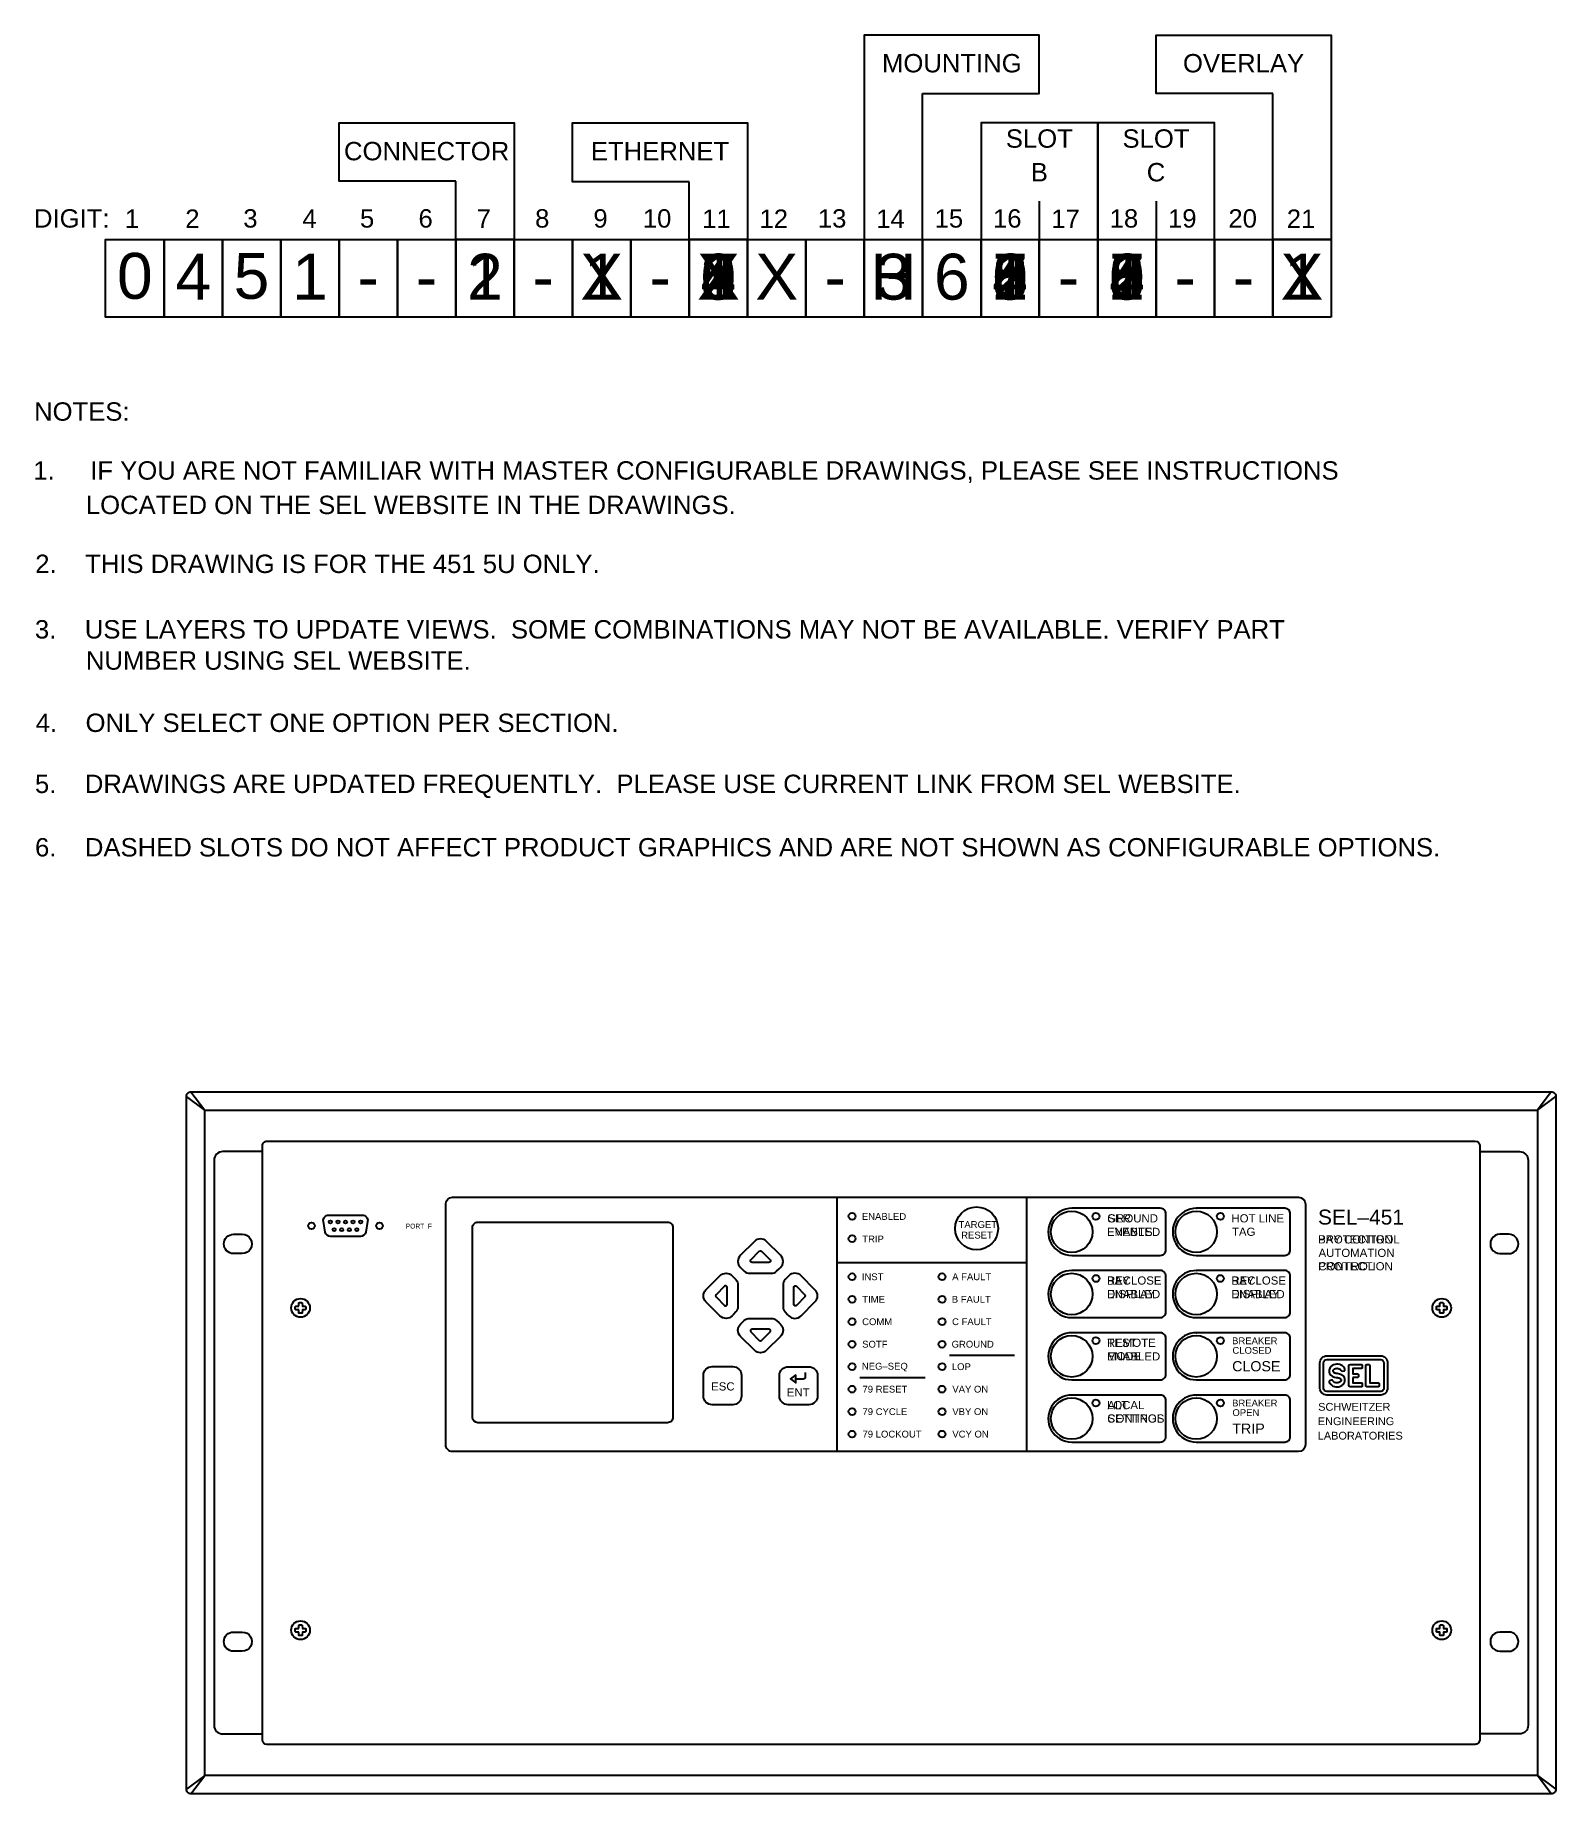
# Model space of a CAD drawing. Extents: x 1 to 47, y 1 to 35.
# Drawn here: x 0.99 to 22.98, y 9.57 to 35 of the extents above; entities that cross this region are included whole.
import ezdxf
from ezdxf.enums import TextEntityAlignment as Align

# ---------------------------------------------------------------- set-up
doc = ezdxf.new("R2010")
doc.units = 0
doc.header["$MEASUREMENT"] = 0
for name, color, linetype in [('1_00______CONNECTOR_TYPE__', 7, 'CONTINUOUS'), ('1_01__1-X__SCREW-TERMINAL_', 7, 'CONTINUOUS'), ('1_02__2-X__CONNECTORIZED_R', 7, 'CONTINUOUS'), ('1_03__1-1__SCREW-TERMINAL_', 7, 'CONTINUOUS'), ('1_04__2-1__CONNECTORIZED_R', 7, 'CONTINUOUS'), ('2_00______ETHERNET_CONNECT', 7, 'CONTINUOUS'), ('2_01__X__NONE', 7, 'CONTINUOUS'), ('2_02__1__PORTS_5A__5B_WITH', 7, 'CONTINUOUS'), ('2_03__3__PORTS_5A__5B_WITH', 7, 'CONTINUOUS'), ('2_04__5__PORTS_5A__5B_WITH', 7, 'CONTINUOUS'), ('2_05__0__PORTS_5C__5D_-_ET', 7, 'CONTINUOUS'), ('2_06__2__PORTS_5C__5D_-_ET', 7, 'CONTINUOUS'), ('2_07__4__PORTS_5C__5D_-_ET', 7, 'CONTINUOUS'), ('3_00______MOUNTING_', 7, 'CONTINUOUS'), ('3_01__H__HORIZONTAL_RACK_M', 7, 'CONTINUOUS'), ('3_02__3__HORIZONTAL_PANEL_', 7, 'CONTINUOUS'), ('4_00______IO_BOARD_POSITIO', 7, 'CONTINUOUS'), ('4_01__0__EMPTY', 7, 'CONTINUOUS'), ('4_02__1___8__INDEPENDENT_I', 7, 'CONTINUOUS'), ('4_03__2___8__OPTOISOLATED_', 7, 'CONTINUOUS'), ('4_04__4___24__OPTOISOLATED', 7, 'CONTINUOUS'), ('4_05__5___8__INDEPENDENT_I', 7, 'CONTINUOUS'), ('4_06__6___8__INDEPENDENT_I', 7, 'CONTINUOUS'), ('4_07__7___8__OPTOISOLATED_', 7, 'CONTINUOUS'), ('4_08__8___8__OPTOISOLATED_', 7, 'CONTINUOUS'), ('5_00______IO_BOARD_POSITIO', 7, 'CONTINUOUS'), ('5_01__0__EMPTY', 7, 'CONTINUOUS'), ('5_02__1___8__INDEPENDENT_I', 7, 'CONTINUOUS'), ('5_03__2___8__OPTOISOLATED_', 7, 'CONTINUOUS'), ('5_04__4___24__OPTOISOLATED', 7, 'CONTINUOUS'), ('5_05__5___8__INDEPENDENT_I', 7, 'CONTINUOUS'), ('5_06__6___8__INDEPENDENT_I', 7, 'CONTINUOUS'), ('5_07__7___8__OPTOISOLATED_', 7, 'CONTINUOUS'), ('5_08__8___8__OPTOISOLATED_', 7, 'CONTINUOUS'), ('6_00______FRONT_OVERLAY_', 7, 'CONTINUOUS'), ('6_01__X__STANDARD', 7, 'CONTINUOUS'), ('6_02__1__BAY_CONTROL', 7, 'CONTINUOUS'), ('7_00______DWG_', 7, 'CONTINUOUS')]:
    doc.layers.add(name, color=color, linetype=linetype)
doc.styles.add('ARIAL', font='arial.ttf')

msp = doc.modelspace()

# ---------------------------------------------------------------- texts
at = {"layer": '1_01__1-X__SCREW-TERMINAL_', "style": 'ARIAL'}
for s, p in [('1', (7.491, 31.176)), ('X', (9.179, 31.176))]:
    msp.add_text(s, height=0.664, dxfattribs=at).set_placement(p, align=Align.CENTER)
at = {"layer": '1_02__2-X__CONNECTORIZED_R', "style": 'ARIAL'}
for s, p in [('2', (7.491, 31.176)), ('X', (9.179, 31.176))]:
    msp.add_text(s, height=0.664, dxfattribs=at).set_placement(p, align=Align.CENTER)
at = {"layer": '1_03__1-1__SCREW-TERMINAL_', "style": 'ARIAL'}
for p in [(7.491, 31.176), (9.179, 31.176)]:
    msp.add_text('1', height=0.664, dxfattribs=at).set_placement(p, align=Align.CENTER)
at = {"layer": '1_04__2-1__CONNECTORIZED_R', "style": 'ARIAL'}
for s, p in [('2', (7.491, 31.176)), ('1', (9.179, 31.176))]:
    msp.add_text(s, height=0.664, dxfattribs=at).set_placement(p, align=Align.CENTER)
at = {"layer": '2_01__X__NONE', "style": 'ARIAL'}
msp.add_text('X', height=0.664, dxfattribs=at).set_placement((10.867, 31.176), align=Align.CENTER)
at = {"layer": '2_02__1__PORTS_5A__5B_WITH', "style": 'ARIAL'}
msp.add_text('1', height=0.664, dxfattribs=at).set_placement((10.867, 31.176), align=Align.CENTER)
at = {"layer": '2_03__3__PORTS_5A__5B_WITH', "style": 'ARIAL'}
msp.add_text('3', height=0.664, dxfattribs=at).set_placement((10.867, 31.176), align=Align.CENTER)
at = {"layer": '2_04__5__PORTS_5A__5B_WITH', "style": 'ARIAL'}
msp.add_text('5', height=0.664, dxfattribs=at).set_placement((10.867, 31.176), align=Align.CENTER)
at = {"layer": '2_05__0__PORTS_5C__5D_-_ET', "style": 'ARIAL'}
msp.add_text('0', height=0.664, dxfattribs=at).set_placement((10.867, 31.176), align=Align.CENTER)
at = {"layer": '2_06__2__PORTS_5C__5D_-_ET', "style": 'ARIAL'}
msp.add_text('2', height=0.664, dxfattribs=at).set_placement((10.867, 31.176), align=Align.CENTER)
at = {"layer": '2_07__4__PORTS_5C__5D_-_ET', "style": 'ARIAL'}
msp.add_text('4', height=0.664, dxfattribs=at).set_placement((10.867, 31.176), align=Align.CENTER)
at = {"layer": '3_01__H__HORIZONTAL_RACK_M', "style": 'ARIAL'}
msp.add_text('H', height=0.664, dxfattribs=at).set_placement((13.398, 31.176), align=Align.CENTER)
at = {"layer": '3_02__3__HORIZONTAL_PANEL_', "style": 'ARIAL'}
msp.add_text('3', height=0.664, dxfattribs=at).set_placement((13.398, 31.176), align=Align.CENTER)
at = {"layer": '4_01__0__EMPTY', "style": 'ARIAL'}
msp.add_text('0', height=0.664, dxfattribs=at).set_placement((15.085, 31.176), align=Align.CENTER)
at = {"layer": '4_02__1___8__INDEPENDENT_I', "style": 'ARIAL'}
msp.add_text('1', height=0.664, dxfattribs=at).set_placement((15.085, 31.176), align=Align.CENTER)
at = {"layer": '4_03__2___8__OPTOISOLATED_', "style": 'ARIAL'}
msp.add_text('2', height=0.664, dxfattribs=at).set_placement((15.085, 31.176), align=Align.CENTER)
at = {"layer": '4_04__4___24__OPTOISOLATED', "style": 'ARIAL'}
msp.add_text('4', height=0.664, dxfattribs=at).set_placement((15.085, 31.176), align=Align.CENTER)
at = {"layer": '4_05__5___8__INDEPENDENT_I', "style": 'ARIAL'}
msp.add_text('5', height=0.664, dxfattribs=at).set_placement((15.085, 31.176), align=Align.CENTER)
at = {"layer": '4_06__6___8__INDEPENDENT_I', "style": 'ARIAL'}
msp.add_text('6', height=0.664, dxfattribs=at).set_placement((15.085, 31.176), align=Align.CENTER)
at = {"layer": '4_07__7___8__OPTOISOLATED_', "style": 'ARIAL'}
msp.add_text('7', height=0.664, dxfattribs=at).set_placement((15.085, 31.176), align=Align.CENTER)
at = {"layer": '4_08__8___8__OPTOISOLATED_', "style": 'ARIAL'}
msp.add_text('8', height=0.664, dxfattribs=at).set_placement((15.085, 31.176), align=Align.CENTER)
at = {"layer": '5_01__0__EMPTY', "style": 'ARIAL'}
msp.add_text('0', height=0.664, dxfattribs=at).set_placement((16.773, 31.176), align=Align.CENTER)
at = {"layer": '5_02__1___8__INDEPENDENT_I', "style": 'ARIAL'}
msp.add_text('1', height=0.664, dxfattribs=at).set_placement((16.773, 31.176), align=Align.CENTER)
at = {"layer": '5_03__2___8__OPTOISOLATED_', "style": 'ARIAL'}
msp.add_text('2', height=0.664, dxfattribs=at).set_placement((16.773, 31.176), align=Align.CENTER)
at = {"layer": '5_04__4___24__OPTOISOLATED', "style": 'ARIAL'}
msp.add_text('4', height=0.664, dxfattribs=at).set_placement((16.773, 31.176), align=Align.CENTER)
at = {"layer": '5_05__5___8__INDEPENDENT_I', "style": 'ARIAL'}
msp.add_text('5', height=0.664, dxfattribs=at).set_placement((16.773, 31.176), align=Align.CENTER)
at = {"layer": '5_06__6___8__INDEPENDENT_I', "style": 'ARIAL'}
msp.add_text('6', height=0.664, dxfattribs=at).set_placement((16.773, 31.176), align=Align.CENTER)
at = {"layer": '5_07__7___8__OPTOISOLATED_', "style": 'ARIAL'}
msp.add_text('7', height=0.664, dxfattribs=at).set_placement((16.773, 31.176), align=Align.CENTER)
at = {"layer": '5_08__8___8__OPTOISOLATED_', "style": 'ARIAL'}
msp.add_text('8', height=0.664, dxfattribs=at).set_placement((16.773, 31.176), align=Align.CENTER)
at = {"layer": '6_01__X__STANDARD', "style": 'ARIAL'}
msp.add_text('X', height=0.664, dxfattribs=at).set_placement((19.304, 31.176), align=Align.CENTER)
for s, p in [('GROUND', (16.49, 17.835)), ('ENABLED', (16.485, 17.639)), ('PROTECTION', (19.537, 17.531)), ('AUTOMATION', (19.544, 17.336)), ('RECLOSE', (16.485, 16.936)), ('BAY', (18.285, 16.934)), ('CONTROL', (19.542, 17.142)), ('ENABLED', (16.485, 16.739)), ('DISPLAY', (18.285, 16.741)), ('REMOTE', (16.485, 16.036)), ('ENABLED', (16.485, 15.839)), ('ALT', (16.492, 15.134)), ('SETTINGS', (16.491, 14.941))]:
    msp.add_text(s, height=0.118, dxfattribs=at).set_placement(p)
at = {"layer": '6_02__1__BAY_CONTROL', "style": 'ARIAL'}
msp.add_text('1', height=0.664, dxfattribs=at).set_placement((19.304, 31.176), align=Align.CENTER)
for s, p in [('SER', (16.491, 17.835)), ('EVENTS', (16.485, 17.641)), ('BAY CONTROL', (19.537, 17.531)), ('BAY', (16.485, 16.934)), ('RECLOSE', (18.285, 16.936)), ('PROTECTION', (19.537, 17.142)), ('DISPLAY', (16.485, 16.741)), ('ENABLED', (18.285, 16.739)), ('TEST', (16.492, 16.036)), ('MODE', (16.485, 15.841)), ('LOCAL', (16.485, 15.135)), ('CONTROL', (16.49, 14.941))]:
    msp.add_text(s, height=0.118, dxfattribs=at).set_placement(p)
at = {"layer": '7_00______DWG_', "style": 'ARIAL'}
for s, height, p in [('MOUNTING', 0.2655, (14.242, 34.462)), ('OVERLAY', 0.2655, (18.46, 34.462)), ('SLOT', 0.2655, (15.507, 33.373)), ('SLOT', 0.2655, (17.194, 33.373)), ('CONNECTOR', 0.2655, (6.648, 33.191)), ('ETHERNET', 0.2655, (10.023, 33.191)), ('B', 0.266, (15.507, 32.886)), ('C', 0.266, (17.194, 32.886)), ('0', 0.664, (2.429, 31.188)), ('4', 0.664, (3.273, 31.176)), ('5', 0.664, (4.116, 31.188)), ('1', 0.664, (4.96, 31.176)), ('X', 0.664, (11.71, 31.176)), ('6', 0.664, (14.242, 31.176)), ('-', 0.664, (5.804, 31.176)), ('-', 0.664, (6.648, 31.176)), ('-', 0.664, (8.335, 31.176)), ('-', 0.664, (10.023, 31.176)), ('-', 0.664, (12.554, 31.176)), ('-', 0.664, (15.929, 31.176)), ('-', 0.664, (17.617, 31.176)), ('-', 0.664, (18.46, 31.176))]:
    msp.add_text(s, height=height, dxfattribs=at).set_placement(p, align=Align.CENTER)
for s, height, p in [('DIGIT:', 0.2655, (0.971, 32.218)), ('1', 0.266, (2.284, 32.214)), ('2', 0.266, (3.158, 32.214)), ('3', 0.266, (3.997, 32.218)), ('4', 0.266, (4.851, 32.214)), ('5', 0.266, (5.684, 32.218)), ('6', 0.266, (6.53, 32.218)), ('7', 0.266, (7.37, 32.214)), ('8', 0.266, (8.216, 32.218)), ('9', 0.266, (9.059, 32.218)), ('10', 0.2655, (9.774, 32.218)), ('11', 0.2655, (10.632, 32.214)), ('12', 0.2655, (11.461, 32.214)), ('13', 0.2655, (12.305, 32.218)), ('14', 0.2655, (13.149, 32.214)), ('15', 0.2655, (13.993, 32.218)), ('16', 0.2655, (14.837, 32.218)), ('17', 0.2655, (15.68, 32.214)), ('18', 0.2655, (16.524, 32.218)), ('19', 0.2655, (17.368, 32.218)), ('20', 0.2655, (18.241, 32.218)), ('21', 0.2655, (19.085, 32.214)), ('NOTES:', 0.2655, (0.972, 29.426)), ('1.     IF YOU ARE NOT FAMILIAR WITH MASTER CONFIGURABLE DRAWINGS, PLEASE SEE INSTRUCTIONS', 0.2655, (0.96, 28.574)), ('       LOCATED ON THE SEL WEBSITE IN THE DRAWINGS.', 0.2655, (1, 28.076)), ('2.    THIS DRAWING IS FOR THE 451 5U ONLY.', 0.2655, (0.989, 27.224)), ('3.    USE LAYERS TO UPDATE VIEWS.  SOME COMBINATIONS MAY NOT BE AVAILABLE. VERIFY PART', 0.2655, (0.984, 26.277)), ('       NUMBER USING SEL WEBSITE.', 0.2655, (1, 25.826)), ('4.    ONLY SELECT ONE OPTION PER SECTION.', 0.2655, (0.995, 24.926)), ('5.    DRAWINGS ARE UPDATED FREQUENTLY.  PLEASE USE CURRENT LINK FROM SEL WEBSITE.', 0.2655, (0.985, 24.043)), ('6.    DASHED SLOTS DO NOT AFFECT PRODUCT GRAPHICS AND ARE NOT SHOWN AS CONFIGURABLE OPTIONS.', 0.2655, (0.986, 23.126)), ('PORT  F', 0.0688, (6.346, 17.747)), ('ENABLED', 0.0983, (12.941, 17.872)), ('TARGET', 0.0983, (14.339, 17.755)), ('HOT LINE', 0.118, (18.285, 17.835)), ('SEL–451', 0.2163, (19.536, 17.804)), ('TRIP', 0.0983, (12.947, 17.547)), ('RESET', 0.0983, (14.377, 17.602)), ('TAG', 0.118, (18.292, 17.641)), ('INST', 0.0983, (12.94, 17)), ('A FAULT', 0.0983, (14.247, 17)), ('TIME', 0.0983, (12.947, 16.675)), ('B FAULT', 0.0983, (14.241, 16.675)), ('COMM', 0.0983, (12.945, 16.35)), ('C FAULT', 0.0983, (14.245, 16.35)), ('SOTF', 0.0983, (12.946, 16.025)), ('GROUND', 0.0983, (14.239, 16.025)), ('BREAKER', 0.0983, (18.294, 16.074)), ('CLOSED', 0.0983, (18.299, 15.936)), ('NEG–SEQ', 0.0983, (12.941, 15.707)), ('LOP', 0.0983, (14.242, 15.7)), ('CLOSE', 0.1475, (18.295, 15.682)), ('ESC', 0.118, (10.762, 15.405)), ('ENT', 0.118, (11.856, 15.319)), ('79 RESET', 0.0983, (12.95, 15.375)), ('VAY ON', 0.0983, (14.249, 15.375)), ('BREAKER', 0.0983, (18.294, 15.174)), ('79 CYCLE', 0.0983, (12.95, 15.05)), ('VBY ON', 0.0983, (14.249, 15.05)), ('OPEN', 0.0983, (18.299, 15.036)), ('ENGINEERING', 0.11308, (19.533, 14.904)), ('SCHWEITZER', 0.1131, (19.539, 15.112)), ('79 LOCKOUT', 0.0983, (12.95, 14.725)), ('VCY ON', 0.0983, (14.249, 14.725)), ('TRIP', 0.1475, (18.297, 14.78)), ('LABORATORIES', 0.11308, (19.533, 14.695))]:
    msp.add_text(s, height=height, dxfattribs=at).set_placement(p)

# ---------------------------------------------------------------- linework, layer by layer
at = {"layer": '1_00______CONNECTOR_TYPE__'}
msp.add_lwpolyline([(2.851, 30.922), (2.007, 30.922), (2.007, 32.047), (2.851, 32.047), (2.851, 30.922)], dxfattribs=at)
at = {"layer": '2_00______ETHERNET_CONNECT'}
msp.add_lwpolyline([(2.851, 30.922), (2.007, 30.922), (2.007, 32.047), (2.851, 32.047), (2.851, 30.922)], dxfattribs=at)
at = {"layer": '3_00______MOUNTING_'}
msp.add_lwpolyline([(2.851, 30.922), (2.007, 30.922), (2.007, 32.047), (2.851, 32.047), (2.851, 30.922)], dxfattribs=at)
at = {"layer": '3_01__H__HORIZONTAL_RACK_M'}
for points in [[(4.275, 18.859), (3.7, 18.859, 0.414214), (3.575, 18.734), (3.575, 10.564, 0.414213), (3.7, 10.439), (4.275, 10.439)], [(21.875, 18.859), (22.45, 18.859, -0.414214), (22.575, 18.734), (22.575, 10.564, -0.414213), (22.45, 10.439), (21.875, 10.439)]]:
    msp.add_lwpolyline(points, format="xyb", dxfattribs=at)
for points in [[(4.339, 19.009), (21.811, 19.009, -0.414211), (21.875, 18.945), (21.875, 10.352, -0.414215), (21.811, 10.289), (4.339, 10.289, -0.414212), (4.275, 10.352), (4.275, 18.945, -0.414216)], [(3.855, 17.663), (3.983, 17.663, -1.000001), (3.983, 17.385), (3.855, 17.385, -1)], [(22.295, 17.663), (22.167, 17.663, 1.000001), (22.167, 17.385), (22.295, 17.385, 1)], [(3.855, 11.913), (3.983, 11.913, -1.000001), (3.983, 11.635), (3.855, 11.635, -1)], [(22.295, 11.913), (22.167, 11.913, 1.000001), (22.167, 11.635), (22.295, 11.635, 1)]]:
    msp.add_lwpolyline(points, format="xyb", close=True, dxfattribs=at)
at = {"layer": '3_02__3__HORIZONTAL_PANEL_'}
for points in [[(3.241, 19.724), (3.441, 19.457), (3.175, 19.657)], [(22.909, 19.724), (22.709, 19.457), (22.975, 19.657)], [(3.241, 9.574), (3.441, 9.84), (3.175, 9.64)], [(22.909, 9.574), (22.709, 9.84), (22.975, 9.64)]]:
    msp.add_lwpolyline(points, dxfattribs=at)
msp.add_lwpolyline([(3.241, 19.724), (22.909, 19.724, -0.414214), (22.975, 19.657), (22.975, 9.64, -0.414214), (22.909, 9.574), (3.241, 9.574, -0.414214), (3.175, 9.64), (3.175, 19.657, -0.414214)], format="xyb", close=True, dxfattribs=at)
msp.add_lwpolyline([(3.441, 19.457), (22.709, 19.457), (22.709, 9.84), (3.441, 9.84)], close=True, dxfattribs=at)
at = {"layer": '4_00______IO_BOARD_POSITIO'}
msp.add_lwpolyline([(2.851, 30.922), (2.007, 30.922), (2.007, 32.047), (2.851, 32.047), (2.851, 30.922)], dxfattribs=at)
at = {"layer": '5_00______IO_BOARD_POSITIO'}
msp.add_lwpolyline([(2.851, 30.922), (2.007, 30.922), (2.007, 32.047), (2.851, 32.047), (2.851, 30.922)], dxfattribs=at)
at = {"layer": '6_00______FRONT_OVERLAY_'}
msp.add_lwpolyline([(2.851, 30.922), (2.007, 30.922), (2.007, 32.047), (2.851, 32.047), (2.851, 30.922)], dxfattribs=at)
at = {"layer": '7_00______DWG_'}
for points in [[(13.82, 34.156), (15.507, 34.156), (15.507, 35), (12.976, 35), (12.976, 32.047), (13.82, 32.047), (13.82, 34.156)], [(18.882, 34.156), (17.195, 34.156), (17.195, 35), (19.726, 35), (19.726, 32.047), (18.882, 32.047), (18.882, 34.156)], [(7.07, 32.891), (5.382, 32.891), (5.382, 33.734), (7.913, 33.734), (7.913, 32.047), (7.07, 32.047), (7.07, 32.891)], [(10.445, 32.881), (8.757, 32.881), (8.757, 33.734), (11.289, 33.734), (11.289, 32.047), (10.445, 32.047), (10.445, 32.881)], [(16.351, 32.047), (16.351, 33.734), (14.664, 33.734), (14.664, 32.047), (16.351, 32.047)], [(18.039, 32.047), (18.039, 33.734), (16.351, 33.734), (16.351, 32.047), (18.038, 32.047)], [(15.507, 32.602), (15.507, 32.047)], [(17.194, 32.602), (17.194, 32.047)], [(2.851, 30.922), (2.007, 30.922), (2.007, 32.047), (2.851, 32.047), (2.851, 30.922)], [(3.695, 30.922), (2.851, 30.922), (2.851, 32.047), (3.695, 32.047), (3.695, 30.922)], [(4.538, 30.922), (3.695, 30.922), (3.695, 32.047), (4.538, 32.047), (4.538, 30.922)], [(5.382, 30.922), (4.538, 30.922), (4.538, 32.047), (5.382, 32.047), (5.382, 30.922)], [(6.226, 30.922), (5.382, 30.922), (5.382, 32.047), (6.226, 32.047), (6.226, 30.922)], [(7.07, 30.922), (6.226, 30.922), (6.226, 32.047), (7.07, 32.047), (7.07, 30.922)], [(7.913, 30.922), (7.07, 30.922), (7.07, 32.047), (7.913, 32.047), (7.913, 30.922)], [(8.757, 30.922), (7.913, 30.922), (7.913, 32.047), (8.757, 32.047), (8.757, 30.922)], [(9.601, 30.922), (8.757, 30.922), (8.757, 32.047), (9.601, 32.047), (9.601, 30.922)], [(10.445, 30.922), (9.601, 30.922), (9.601, 32.047), (10.445, 32.047), (10.445, 30.922)], [(11.289, 30.922), (10.445, 30.922), (10.445, 32.047), (11.289, 32.047), (11.289, 30.922)], [(12.132, 30.922), (11.289, 30.922), (11.289, 32.047), (12.132, 32.047), (12.132, 30.922)], [(12.976, 30.922), (12.132, 30.922), (12.132, 32.047), (12.976, 32.047), (12.976, 30.922)], [(13.82, 30.922), (12.976, 30.922), (12.976, 32.047), (13.82, 32.047), (13.82, 30.922)], [(14.664, 30.922), (13.82, 30.922), (13.82, 32.047), (14.664, 32.047), (14.664, 30.922)], [(15.507, 30.922), (14.664, 30.922), (14.664, 32.047), (15.507, 32.047), (15.507, 30.922)], [(16.351, 30.922), (15.507, 30.922), (15.507, 32.047), (16.351, 32.047), (16.351, 30.922)], [(17.195, 30.922), (16.351, 30.922), (16.351, 32.047), (17.195, 32.047), (17.195, 30.922)], [(18.038, 30.922), (17.195, 30.922), (17.195, 32.047), (18.038, 32.047), (18.038, 30.922)], [(18.882, 30.922), (18.038, 30.922), (18.038, 32.047), (18.882, 32.047), (18.882, 30.922)], [(19.726, 30.922), (18.882, 30.922), (18.882, 32.047), (19.726, 32.047), (19.726, 30.922)], [(12.58, 18.197), (12.58, 14.522)], [(15.32, 18.197), (15.32, 14.522)], [(12.58, 17.254), (15.32, 17.254)], [(15.149, 15.911), (14.209, 15.911)], [(13.854, 15.586), (12.914, 15.586)]]:
    msp.add_lwpolyline(points, dxfattribs=at)
for points in [[(6.924, 14.622), (6.924, 18.099, -0.414193), (7.024, 18.199), (19.254, 18.199, -0.414295), (19.354, 18.099), (19.354, 14.622, -0.414137), (19.254, 14.522), (7.024, 14.522, -0.414229)], [(5.233, 17.941), (5.717, 17.941, -0.46318), (5.795, 17.849), (5.768, 17.696, -0.363045), (5.69, 17.63), (5.26, 17.63, -0.360245), (5.182, 17.695), (5.155, 17.849, -0.463312)], [(7.31, 15.019), (7.31, 17.759, -0.414219), (7.39, 17.839), (10.13, 17.839, -0.414264), (10.21, 17.759), (10.21, 15.019, -0.41431), (10.13, 14.939), (7.39, 14.939, -0.414061)], [(15.979, 18.039, 1.005574), (15.975, 17.359), (17.256, 17.359, 0.414214), (17.336, 17.439), (17.336, 17.959, 0.414214), (17.256, 18.039), (15.975, 18.039)], [(17.779, 18.039, 1.005574), (17.775, 17.359), (19.056, 17.359, 0.414214), (19.136, 17.439), (19.136, 17.959, 0.414214), (19.056, 18.039), (17.775, 18.039)], [(11.631, 17.101, 0.176539), (11.709, 17.128), (11.746, 17.164), (11.765, 17.183, 0.414214), (11.765, 17.36), (11.563, 17.561, 0.414214), (11.387, 17.561), (11.185, 17.36, 0.414214), (11.185, 17.183), (11.204, 17.164), (11.241, 17.128, 0.176539), (11.319, 17.101)], [(11.492, 17.417), (11.613, 17.295, -0.66386), (11.596, 17.255), (11.354, 17.255, -0.66386), (11.337, 17.295), (11.458, 17.417, -0.408376)], [(11.147, 16.618, -0.176539), (11.12, 16.54), (11.085, 16.503), (11.066, 16.484, -0.414214), (10.889, 16.484), (10.687, 16.685, -0.414214), (10.687, 16.862), (10.889, 17.064, -0.414214), (11.066, 17.064), (11.085, 17.045), (11.12, 17.008, -0.176539), (11.147, 16.929)], [(11.803, 16.618, 0.176539), (11.83, 16.54), (11.865, 16.503), (11.884, 16.484, 0.414214), (12.061, 16.484), (12.263, 16.685, 0.414214), (12.263, 16.862), (12.061, 17.064, 0.414214), (11.884, 17.064), (11.865, 17.045), (11.83, 17.008, 0.176539), (11.803, 16.929)], [(15.979, 17.139, 1.005574), (15.975, 16.459), (17.256, 16.459, 0.414214), (17.336, 16.539), (17.336, 17.059, 0.414214), (17.256, 17.139), (15.975, 17.139)], [(17.779, 17.139, 1.005574), (17.775, 16.459), (19.056, 16.459, 0.414214), (19.136, 16.539), (19.136, 17.059, 0.414214), (19.056, 17.139), (17.775, 17.139)], [(10.832, 16.757), (10.953, 16.635, 0.66386), (10.994, 16.652), (10.994, 16.895, 0.66386), (10.953, 16.912), (10.832, 16.79, 0.408376)], [(12.118, 16.757), (11.997, 16.635, -0.66386), (11.956, 16.652), (11.956, 16.895, -0.66386), (11.997, 16.912), (12.118, 16.79, -0.408376)], [(11.631, 16.446, -0.176539), (11.709, 16.419), (11.746, 16.383), (11.765, 16.364, -0.414214), (11.765, 16.187), (11.563, 15.986, -0.414214), (11.387, 15.986), (11.185, 16.187, -0.414214), (11.185, 16.364), (11.204, 16.383), (11.241, 16.419, -0.176539), (11.319, 16.446)], [(11.492, 16.13), (11.613, 16.252, 0.66386), (11.596, 16.293), (11.354, 16.293, 0.66386), (11.337, 16.252), (11.458, 16.13, 0.408376)], [(15.979, 16.239, 1.005574), (15.975, 15.559), (17.256, 15.559, 0.414214), (17.336, 15.639), (17.336, 16.159, 0.414214), (17.256, 16.239), (15.975, 16.239)], [(17.779, 16.239, 1.005574), (17.775, 15.559), (19.056, 15.559, 0.414214), (19.136, 15.639), (19.136, 16.159, 0.414214), (19.056, 16.239), (17.775, 16.239)], [(20.541, 15.436, -0.414214), (20.443, 15.338), (19.663, 15.338, -0.414214), (19.565, 15.436), (19.565, 15.807, -0.414214), (19.663, 15.906), (20.443, 15.906, -0.414214), (20.541, 15.807)], [(20.489, 15.436, -0.414214), (20.443, 15.39), (19.663, 15.39, -0.414214), (19.617, 15.436), (19.617, 15.807, -0.414214), (19.663, 15.853), (20.443, 15.853, -0.414214), (20.489, 15.807)], [(19.806, 15.785, 0.192116), (19.723, 15.751, 0.12608), (19.697, 15.701, 0.336344), (19.743, 15.611, 0.087668), (19.81, 15.592, -0.022201), (19.83, 15.589, -0.039737), (19.845, 15.585, -0.23043), (19.869, 15.561, -0.182747), (19.867, 15.542, -0.221111), (19.822, 15.517, -0.058363), (19.794, 15.516, -0.13415), (19.765, 15.531, 0.006668), (19.748, 15.55, 0.085557), (19.745, 15.553, 0.231613), (19.706, 15.55, 0.170757), (19.698, 15.54, 0.118457), (19.7, 15.524, 0.153081), (19.734, 15.481, 0.186266), (19.817, 15.457, 0.192116), (19.9, 15.49, 0.12608), (19.926, 15.54, 0.336344), (19.879, 15.631, 0.087668), (19.812, 15.649, -0.022201), (19.792, 15.652, -0.039737), (19.778, 15.657, -0.23043), (19.754, 15.681, -0.182747), (19.756, 15.7, -0.221111), (19.801, 15.725, -0.058363), (19.829, 15.725, -0.13415), (19.858, 15.711, 0.006668), (19.874, 15.691, 0.085557), (19.877, 15.688, 0.231613), (19.917, 15.691, 0.170757), (19.924, 15.701, 0.118457), (19.923, 15.717, 0.153081), (19.889, 15.76, 0.186266)], [(20.04, 15.591), (20.04, 15.517), (20.163, 15.517, -0.424366), (20.177, 15.501), (20.177, 15.475, -0.404134), (20.163, 15.459), (20, 15.459, -0.432614), (19.984, 15.476), (19.984, 15.764, -0.396049), (20, 15.78), (20.163, 15.78, -0.424366), (20.177, 15.765), (20.177, 15.738, -0.404134), (20.163, 15.723), (20.04, 15.723), (20.04, 15.648), (20.112, 15.648, -0.353971), (20.122, 15.635), (20.122, 15.635), (20.122, 15.604, -0.353971), (20.112, 15.591)], [(20.244, 15.78), (20.272, 15.78, -0.432614), (20.287, 15.764), (20.287, 15.517), (20.407, 15.517, -0.424366), (20.421, 15.501), (20.421, 15.475, -0.404134), (20.407, 15.459), (20.244, 15.459, -0.432614), (20.228, 15.476), (20.228, 15.764, -0.396049)], [(10.775, 15.75), (11.075, 15.75, -0.414214), (11.2, 15.625), (11.2, 15.325, -0.414214), (11.075, 15.2), (10.775, 15.2, -0.414214), (10.65, 15.325), (10.65, 15.625, -0.414214)], [(11.875, 15.749), (12.175, 15.749, -0.414214), (12.3, 15.624), (12.3, 15.324, -0.414214), (12.175, 15.199), (11.875, 15.199, -0.414214), (11.75, 15.324), (11.75, 15.624, -0.414214)], [(15.979, 15.339, 1.005574), (15.975, 14.659), (17.256, 14.659, 0.414214), (17.336, 14.739), (17.336, 15.259, 0.414214), (17.256, 15.339), (15.975, 15.339)], [(17.779, 15.339, 1.005574), (17.775, 14.659), (19.056, 14.659, 0.414214), (19.136, 14.739), (19.136, 15.259, 0.414214), (19.056, 15.339), (17.775, 15.339)]]:
    msp.add_lwpolyline(points, format="xyb", close=True, dxfattribs=at)
for points in [[(4.842, 16.675, -0.391794), (4.85, 16.667), (4.852, 16.627, 0.399739), (4.853, 16.626), (4.893, 16.624, -0.391859), (4.901, 16.616), (4.901, 16.582, -0.391764), (4.893, 16.573), (4.853, 16.571, 0.399816), (4.852, 16.57), (4.85, 16.53, -0.391825), (4.842, 16.522), (4.825, 16.522), (4.808, 16.522, -0.391806), (4.8, 16.53), (4.798, 16.57, 0.399638), (4.797, 16.571), (4.757, 16.573, -0.391814), (4.749, 16.582), (4.749, 16.616, -0.39186), (4.757, 16.624), (4.797, 16.626, 0.399739), (4.798, 16.627), (4.8, 16.667, -0.391769), (4.808, 16.675), (4.825, 16.675), (4.842, 16.675)], [(21.342, 16.675, -0.391794), (21.35, 16.667), (21.352, 16.627, 0.399739), (21.353, 16.626), (21.393, 16.624, -0.391859), (21.401, 16.616), (21.401, 16.582, -0.391764), (21.393, 16.573), (21.353, 16.571, 0.399816), (21.352, 16.57), (21.35, 16.53, -0.391825), (21.342, 16.522), (21.325, 16.522), (21.308, 16.522, -0.391806), (21.3, 16.53), (21.298, 16.57, 0.399638), (21.297, 16.571), (21.257, 16.573, -0.391814), (21.249, 16.582), (21.249, 16.616, -0.39186), (21.257, 16.624), (21.297, 16.626, 0.399739), (21.298, 16.627), (21.3, 16.667, -0.391769), (21.308, 16.675), (21.325, 16.675), (21.342, 16.675)], [(11.984, 15.574), (12.092, 15.574, 0.414214), (12.127, 15.609), (12.127, 15.666)], [(4.842, 12.015, -0.391794), (4.85, 12.007), (4.852, 11.967, 0.399739), (4.853, 11.966), (4.893, 11.964, -0.391859), (4.901, 11.956), (4.901, 11.922, -0.391764), (4.893, 11.913), (4.853, 11.911, 0.399816), (4.852, 11.91), (4.85, 11.87, -0.391825), (4.842, 11.862), (4.825, 11.862), (4.808, 11.862, -0.391806), (4.8, 11.87), (4.798, 11.91, 0.399638), (4.797, 11.911), (4.757, 11.913, -0.391814), (4.749, 11.922), (4.749, 11.956, -0.39186), (4.757, 11.964), (4.797, 11.966, 0.399739), (4.798, 11.967), (4.8, 12.007, -0.391769), (4.808, 12.015), (4.825, 12.015), (4.842, 12.015)], [(21.342, 12.015, -0.391794), (21.35, 12.007), (21.352, 11.967, 0.399739), (21.353, 11.966), (21.393, 11.964, -0.391859), (21.401, 11.956), (21.401, 11.922, -0.391764), (21.393, 11.913), (21.353, 11.911, 0.399816), (21.352, 11.91), (21.35, 11.87, -0.391825), (21.342, 11.862), (21.325, 11.862), (21.308, 11.862, -0.391806), (21.3, 11.87), (21.298, 11.91, 0.399638), (21.297, 11.911), (21.257, 11.913, -0.391814), (21.249, 11.922), (21.249, 11.956, -0.39186), (21.257, 11.964), (21.297, 11.966, 0.399739), (21.298, 11.967), (21.3, 12.007, -0.391769), (21.308, 12.015), (21.325, 12.015), (21.342, 12.015)]]:
    msp.add_lwpolyline(points, format="xyb", dxfattribs=at)
msp.add_lwpolyline([(11.984, 15.632), (11.909, 15.574), (11.984, 15.516)], close=True, dxfattribs=at)
for centre, radius in [((14.6, 17.749), 0.31), ((4.983, 17.786), 0.047), ((5.257, 17.842), 0.0225), ((5.366, 17.842), 0.0225), ((5.475, 17.842), 0.0225), ((5.584, 17.842), 0.0225), ((5.693, 17.842), 0.0225), ((5.967, 17.786), 0.047), ((12.8, 17.924), 0.05), ((16.325, 17.924), 0.05), ((18.125, 17.924), 0.05), ((5.311, 17.73), 0.0225), ((5.42, 17.73), 0.0225), ((5.529, 17.73), 0.0225), ((5.639, 17.73), 0.0225), ((12.8, 17.599), 0.05), ((12.8, 17.049), 0.05), ((14.1, 17.049), 0.05), ((16.325, 17.024), 0.05), ((18.125, 17.024), 0.05), ((4.825, 16.599), 0.135), ((12.8, 16.724), 0.05), ((14.1, 16.724), 0.05), ((21.325, 16.599), 0.135), ((12.8, 16.399), 0.05), ((14.1, 16.399), 0.05), ((12.8, 16.074), 0.05), ((14.1, 16.074), 0.05), ((16.325, 16.124), 0.05), ((18.125, 16.124), 0.05), ((12.8, 15.749), 0.05), ((14.1, 15.749), 0.05), ((12.8, 15.424), 0.05), ((14.1, 15.424), 0.05), ((16.325, 15.224), 0.05), ((18.125, 15.224), 0.05), ((12.8, 15.099), 0.05), ((14.1, 15.099), 0.05), ((12.8, 14.774), 0.05), ((14.1, 14.774), 0.05), ((4.825, 11.939), 0.135), ((21.325, 11.939), 0.135)]:
    msp.add_circle(centre, radius, dxfattribs=at)
for centre in [(15.975, 17.699), (17.775, 17.699), (15.975, 16.799), (17.775, 16.799), (15.975, 15.899), (17.775, 15.899), (15.975, 14.999), (17.775, 14.999)]:
    msp.add_ellipse(centre, major_axis=(0.3, 0), ratio=0.999907, dxfattribs=at)

msp.set_redraw_order([(e.dxf.handle, doc.entitydb.next_handle()) for e in msp.query("TEXT MTEXT ATTDEF DIMENSION ARC_DIMENSION")])  # texts and dimensions are drawn at this point

doc.saveas('drawing.dxf')
